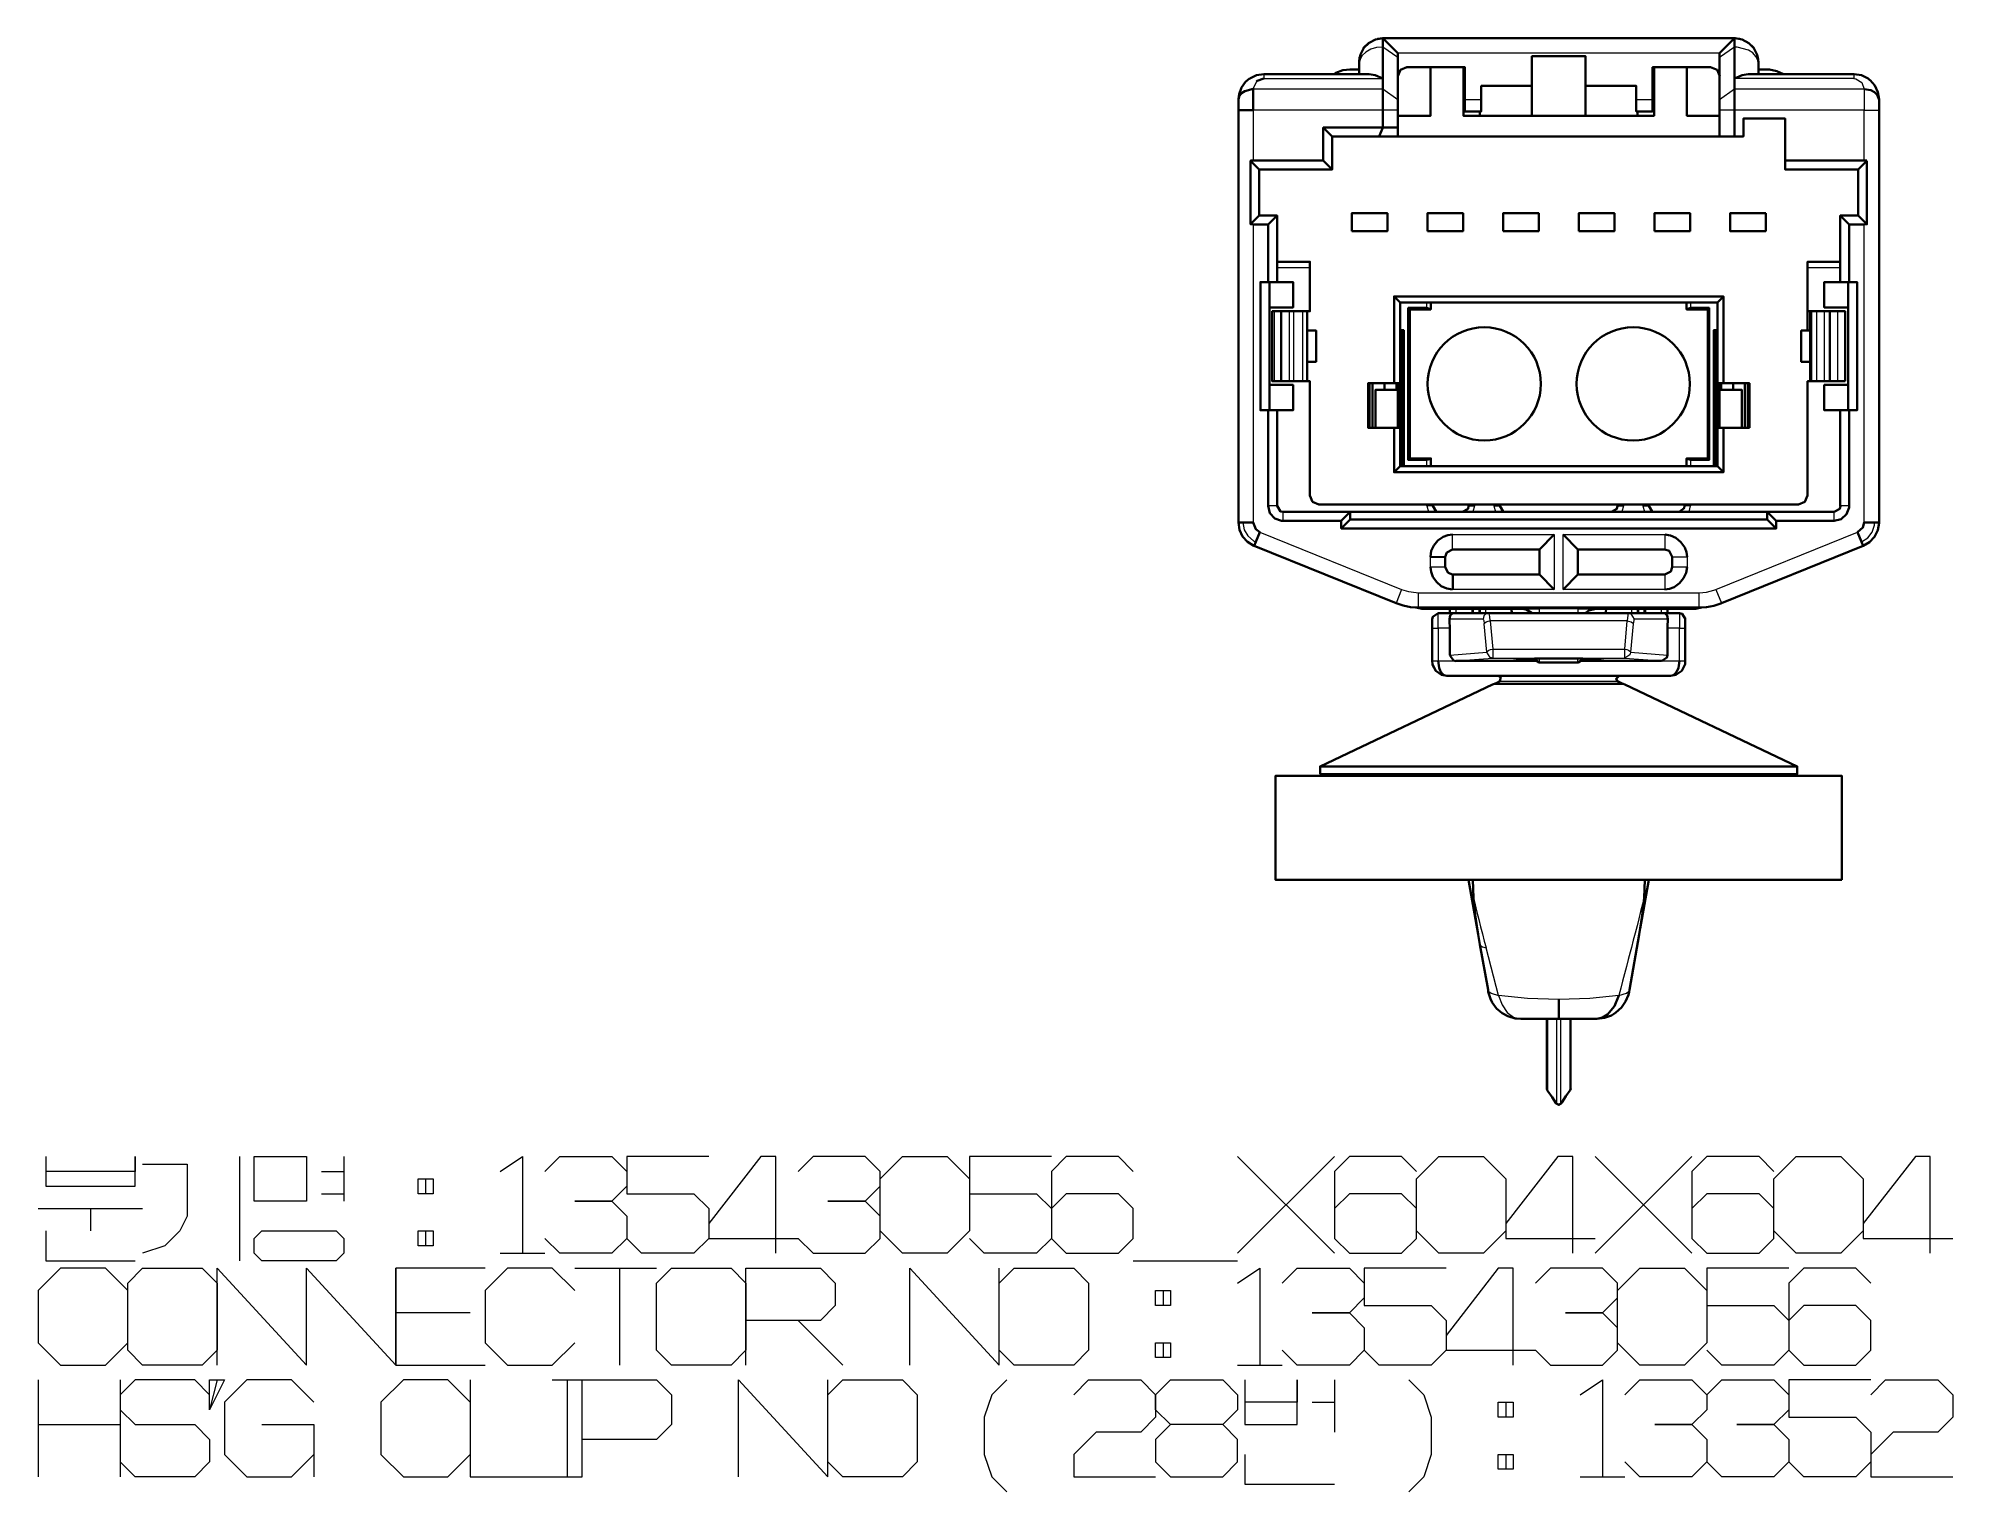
# Model space of a CAD drawing. Header units: millimetres. Extents: x 0 to 174, y 0 to 33.
# Drawn here: x 2.229 to 4.759, y 9.725 to 11.646 of the extents above; entities that cross this region are included whole.
import ezdxf

# ---------------------------------------------------------------- set-up
doc = ezdxf.new("R2010")
doc.units = ezdxf.units.MM
doc.layers.add('PDF2_형상', color=7, linetype='Continuous', true_color=0x405f80)

msp = doc.modelspace()

# ---------------------------------------------------------------- linework, layer by layer
at = {"layer": 'PDF2_형상', "color": 7, "lineweight": 35}
for points in [[(4.0258, 11.5279), (4.0061, 11.5279), (4.0061, 11.5508), (4.0061, 11.5786), (4.0061, 11.5926), (4.0061, 11.6343), (4.0061, 11.6458), (4.0258, 11.6261), (4.0258, 11.6204), (4.0258, 11.5647), (4.0258, 11.5508), (4.0258, 11.5279), (4.0258, 11.5161), (4.0012, 11.5161), (3.9392, 11.5161), (3.9392, 11.4726), (3.8428, 11.4726), (3.8313, 11.484), (3.8313, 11.4001), (3.8428, 11.4115), (3.8664, 11.4115), (3.8664, 11.3236), (3.8546, 11.3236)], [(4.5015, 11.6212), (4.5022, 11.6143), (4.5007, 11.6239), (4.4964, 11.6326), (4.4896, 11.6396), (4.481, 11.6442), (4.4714, 11.6458), (4.4707, 11.6458), (4.0061, 11.6458), (3.9965, 11.6443), (3.9879, 11.64), (3.9808, 11.6332), (3.9764, 11.6246), (3.9746, 11.615), (3.9746, 11.6143), (3.9754, 11.6215)], [(3.9876, 11.6399), (3.9807, 11.6331), (3.9806, 11.6328)], [(4.0061, 11.6458), (3.999, 11.645)], [(4.6282, 11.5983), (4.4889, 11.5983), (4.4808, 11.5971), (4.4707, 11.5926), (4.4707, 11.6343), (4.4707, 11.6458), (4.451, 11.6261), (4.451, 11.6204), (4.451, 11.5647), (4.451, 11.5508), (4.451, 11.5161), (4.0258, 11.5161)], [(4.4776, 11.6451), (4.4707, 11.6458)], [(4.4961, 11.6331), (4.4894, 11.6397)], [(3.9747, 11.5983), (3.9747, 11.6121), (3.9747, 11.6143)], [(4.3644, 11.6075), (4.3644, 11.5435), (4.2739, 11.5435), (4.2739, 11.6222), (4.2031, 11.6222), (4.2031, 11.5435)], [(4.5022, 11.6143), (4.5022, 11.6121), (4.5022, 11.5983)], [(3.8486, 11.5985), (3.839, 11.5969), (3.8303, 11.5929), (3.8299, 11.5926), (3.8247, 11.5883), (3.8192, 11.5807)], [(3.8486, 11.5926), (3.84, 11.5897), (3.839, 11.5888)], [(3.8486, 11.5983), (3.9879, 11.5983), (3.996, 11.5971), (4.0061, 11.5926)], [(3.9747, 11.6047), (3.9628, 11.6047), (3.9532, 11.6035), (3.944, 11.6), (3.9415, 11.5983)], [(4.0692, 11.6075), (4.0692, 11.5435), (4.0258, 11.5435)], [(4.0258, 11.5957), (4.0293, 11.604), (4.0376, 11.6075), (4.1144, 11.6075), (4.1144, 11.5651), (4.1144, 11.5493), (4.1361, 11.5493), (4.1361, 11.5651), (4.1361, 11.5828), (4.2031, 11.5828)], [(4.2739, 11.5435), (4.2031, 11.5435), (4.1125, 11.5435), (4.1125, 11.6075)], [(4.2739, 11.5828), (4.3408, 11.5828), (4.3408, 11.5651), (4.3408, 11.5493), (4.3625, 11.5493), (4.3625, 11.5651), (4.3625, 11.6075), (4.4392, 11.6075), (4.4476, 11.604), (4.4511, 11.5957)], [(4.451, 11.5435), (4.4078, 11.5435), (4.4078, 11.6075)], [(4.4707, 11.5926), (4.4707, 11.5786), (4.4707, 11.5508), (4.4707, 11.5161), (4.451, 11.5161)], [(4.5354, 11.5983), (4.5265, 11.6026), (4.5171, 11.6046), (4.514, 11.6047), (4.5022, 11.6047)], [(4.6497, 11.5906), (4.6471, 11.5926), (4.6383, 11.5969), (4.6286, 11.5985), (4.6282, 11.5985)], [(4.6617, 11.5649), (4.6603, 11.5746), (4.6561, 11.5833), (4.65, 11.5904)], [(3.8193, 11.581), (3.816, 11.5718), (3.8151, 11.5657)], [(3.8151, 11.0061), (3.8165, 10.9964), (3.8207, 10.9876), (3.8272, 10.9803), (3.8356, 10.9753), (3.8361, 10.975), (3.8383, 10.9804), (3.8435, 10.9933), (3.8381, 10.9974), (3.8349, 11.0061), (3.821, 11.0061), (3.8151, 11.0061), (3.8151, 11.5508), (3.8151, 11.5649), (3.8162, 11.569), (3.8192, 11.5731), (3.8235, 11.5761), (3.8349, 11.579)], [(3.8151, 11.5508), (3.8349, 11.5508), (3.8349, 11.5786)], [(3.8153, 11.5658), (3.8151, 11.565)], [(4.6419, 11.5786), (4.651, 11.5771), (4.6558, 11.5746), (4.6594, 11.5711), (4.6617, 11.5647), (4.6617, 11.5508), (4.6617, 11.0061), (4.6617, 11.0054), (4.6601, 10.9958), (4.6558, 10.9871), (4.6492, 10.9799), (4.6408, 10.975)], [(4.1144, 11.5553), (4.1125, 11.5553)], [(4.1344, 11.5435), (4.1344, 11.5493)], [(4.3424, 11.5493), (4.3424, 11.5435)], [(4.3625, 11.5553), (4.3644, 11.5553)], [(4.4707, 11.5161), (4.4825, 11.5161), (4.4825, 11.5397), (4.5376, 11.5397), (4.5376, 11.4844), (4.6419, 11.4844), (4.6456, 11.4842)], [(3.9274, 11.5279), (3.9274, 11.4844), (3.8349, 11.4844), (3.8313, 11.4842)], [(3.9392, 11.5161), (3.9274, 11.5279), (4.0061, 11.5279), (4.0012, 11.5161)], [(3.9392, 11.4726), (3.9274, 11.4844)], [(4.5376, 11.4844), (4.5376, 11.4726), (4.6342, 11.4726)], [(3.8428, 11.4115), (3.8428, 11.4726)], [(3.8313, 11.4), (3.8349, 11.3997), (3.8546, 11.3997), (3.8664, 11.4115)], [(4.6208, 11.2901), (4.5893, 11.2901), (4.5893, 11.3236), (4.6104, 11.3236), (4.6104, 11.4115), (4.6342, 11.4115)], [(4.6104, 11.4115), (4.6222, 11.3997)], [(3.8664, 11.1543), (3.8546, 11.1543), (3.8442, 11.1543), (3.8442, 11.3236), (3.8546, 11.3236), (3.8546, 11.3997)], [(4.6456, 11.4), (4.6419, 11.3997), (4.6222, 11.3997), (4.6222, 11.3236), (4.6326, 11.3236), (4.6326, 11.1543), (4.6222, 11.1543), (4.6222, 11.0278), (4.6222, 11.0257), (4.6189, 11.0168), (4.6118, 11.0104), (4.6026, 11.0081), (4.5258, 11.0081), (4.5258, 10.9982), (3.951, 10.9982), (3.951, 11.0081), (3.8743, 11.0081), (3.8722, 11.0081), (3.8633, 11.0114), (3.8568, 11.0185), (3.8546, 11.0278), (3.8546, 11.1543)], [(3.8664, 11.3506), (3.9097, 11.3506), (3.9097, 11.2851), (3.9061, 11.2851), (3.9003, 11.2851), (3.8885, 11.2851), (3.8825, 11.2851), (3.8717, 11.2851), (3.8625, 11.2851), (3.8599, 11.2851), (3.8599, 11.1926), (3.8625, 11.1926), (3.8717, 11.1926), (3.8825, 11.1926), (3.8885, 11.1926), (3.9003, 11.1926), (3.9061, 11.1926)], [(4.6104, 11.3506), (4.5672, 11.3506), (4.5672, 11.2596), (4.5589, 11.2596), (4.5589, 11.2183), (4.5707, 11.2183)], [(3.8561, 11.2901), (3.8875, 11.2901), (3.8875, 11.3236), (3.8664, 11.3236)], [(3.8561, 11.3236), (3.8561, 11.1543)], [(4.6222, 11.3236), (4.6104, 11.3236)], [(4.6208, 11.1543), (4.6208, 11.3236)], [(3.8717, 11.1926), (3.8717, 11.2851)], [(4.5965, 11.1926), (4.5893, 11.1926), (4.5792, 11.1926), (4.5724, 11.1926), (4.5707, 11.1926), (4.5672, 11.1926), (4.5672, 11.0415), (4.5637, 11.0332), (4.5554, 11.0297), (3.9215, 11.0297), (3.9132, 11.0331), (3.9097, 11.0415), (3.9097, 11.1926), (3.9061, 11.1926), (3.9061, 11.2851)], [(4.021, 11.3047), (4.0288, 11.2969)], [(4.4481, 11.1311), (4.4481, 11.0804), (4.0288, 11.0804), (4.0288, 11.1311), (4.0288, 11.1901), (4.0288, 11.2969), (4.4481, 11.2969), (4.4481, 11.1901)], [(4.0694, 11.2969), (4.0694, 11.2875), (4.0415, 11.2875), (4.0396, 11.2896)], [(4.0689, 11.0901), (4.0643, 11.0888), (4.0396, 11.0888), (4.0396, 11.2896), (4.0643, 11.2896), (4.0694, 11.2876)], [(4.0415, 11.2875), (4.0415, 11.0907)], [(4.4074, 11.2969), (4.4074, 11.2875), (4.4353, 11.2875), (4.4372, 11.2896)], [(4.4074, 11.2876), (4.4126, 11.2896), (4.4372, 11.2896), (4.4372, 11.0888), (4.4126, 11.0888), (4.4081, 11.0901)], [(4.4353, 11.0907), (4.4353, 11.2875)], [(4.456, 11.3047), (4.4481, 11.2969)], [(4.5707, 11.1926), (4.5707, 11.2851), (4.5672, 11.2851)], [(4.5965, 11.2851), (4.5893, 11.2851), (4.5792, 11.2851), (4.5724, 11.2851), (4.5707, 11.2851)], [(3.9061, 11.2183), (3.9179, 11.2183), (3.9179, 11.2596), (3.9061, 11.2596)], [(4.0288, 11.26), (4.0337, 11.26), (4.0337, 11.0804)], [(4.0288, 11.2581), (4.0317, 11.2581), (4.0337, 11.26)], [(4.0317, 11.2581), (4.0317, 11.0804)], [(4.4432, 11.0804), (4.4432, 11.26), (4.4481, 11.26)], [(4.4432, 11.26), (4.4451, 11.2581)], [(4.4481, 11.2581), (4.4451, 11.2581), (4.4451, 11.0804)], [(4.5707, 11.2596), (4.5672, 11.2596)], [(3.8561, 11.1878), (3.8875, 11.1878), (3.8875, 11.1543), (3.8664, 11.1543), (3.8664, 11.0278), (3.8708, 11.0207), (3.8743, 11.0199), (3.9628, 11.0199), (3.9628, 11.01), (3.951, 10.9982)], [(3.9885, 11.1311), (3.9885, 11.1901)], [(3.9924, 11.1311), (3.9924, 11.1901)], [(4.0258, 11.1812), (3.9963, 11.1812), (3.9963, 11.1311)], [(4.0082, 11.1812), (4.0082, 11.1901)], [(4.021, 11.1901), (4.0288, 11.1901)], [(4.0239, 11.1901), (4.0239, 11.1812)], [(4.0258, 11.1901), (4.0258, 11.1311)], [(4.456, 11.1311), (4.4481, 11.1311), (4.4481, 11.1901), (4.456, 11.1901)], [(4.451, 11.1311), (4.451, 11.1901)], [(4.4806, 11.1311), (4.4806, 11.1812), (4.451, 11.1812)], [(4.4531, 11.1812), (4.4531, 11.1901)], [(4.4688, 11.1812), (4.4688, 11.1901)], [(4.4844, 11.1311), (4.4844, 11.1901)], [(4.4885, 11.1311), (4.4885, 11.1901)], [(4.6104, 11.0278), (4.6104, 11.1543), (4.5893, 11.1543), (4.5893, 11.1878), (4.6208, 11.1878)], [(4.0288, 11.1311), (4.021, 11.1311)], [(4.6222, 11.1543), (4.6104, 11.1543)], [(4.021, 11.0725), (4.0288, 11.0804)], [(4.0696, 11.0804), (4.0696, 11.0907), (4.0415, 11.0907), (4.0396, 11.0888)], [(4.4074, 11.0804), (4.4074, 11.0907), (4.4353, 11.0907), (4.4372, 11.0888)], [(4.4481, 11.0804), (4.456, 11.0725)], [(4.0721, 11.0297), (4.0721, 11.0278), (4.0765, 11.0207), (4.079, 11.0199), (4.08, 11.0199), (4.3968, 11.0199), (4.3978, 11.0199), (4.3986, 11.02), (4.4106, 11.0199), (4.514, 11.0199), (4.5258, 11.0081)], [(4.1115, 11.0199), (4.1186, 11.0242), (4.1194, 11.0278), (4.1194, 11.0297)], [(4.1607, 11.0297), (4.1607, 11.0278)], [(4.3083, 11.0199), (4.3154, 11.0242), (4.3162, 11.0278), (4.3162, 11.0297)], [(4.3575, 11.0297), (4.3575, 11.0278), (4.3618, 11.0207), (4.3654, 11.0199)], [(4.3978, 11.0199), (4.4043, 11.0251), (4.4047, 11.0278), (4.4047, 11.0297)], [(3.951, 11.0081), (3.9628, 11.0199), (4.0664, 11.0199), (4.0783, 11.02)], [(4.514, 11.0101), (3.9628, 11.0101)], [(4.079, 11.0199), (4.0783, 11.02), (4.08, 11.0199)], [(4.1606, 11.0278), (4.165, 11.0207), (4.1685, 11.0199)], [(4.4226, 10.8936), (4.4218, 10.8936), (4.4239, 10.8936), (4.4338, 10.8942), (4.4433, 10.896), (4.4526, 10.899), (4.4535, 10.8993), (4.6407, 10.975), (4.6386, 10.9804), (4.6333, 10.9933), (4.6403, 10.9994), (4.6419, 11.0061), (4.6558, 11.0061), (4.6617, 11.0061)], [(4.6106, 11.0278), (4.6097, 11.0242), (4.6026, 11.0199), (4.514, 11.0199), (4.514, 11.01), (4.5258, 10.9982)], [(4.0689, 10.9606), (4.07, 10.9685), (4.0733, 10.9756), (4.0788, 10.9821), (4.0857, 10.9869), (4.0918, 10.9893), (4.0983, 10.9901)], [(4.2326, 10.9901), (4.2129, 10.9704)], [(4.2639, 10.9704), (4.2443, 10.9901)], [(4.3785, 10.9901), (4.3862, 10.9889), (4.3932, 10.9856), (4.3999, 10.98), (4.4049, 10.9729), (4.4072, 10.9669), (4.4081, 10.9606)], [(3.8361, 10.975), (4.0235, 10.8993), (4.0328, 10.8963), (4.0424, 10.8943), (4.0522, 10.8936), (4.0529, 10.8936), (4.0551, 10.8936), (4.4218, 10.8936)], [(4.0886, 10.9471), (4.0886, 10.9606), (4.0689, 10.9603)], [(4.0885, 10.9471), (4.0925, 10.9393), (4.0983, 10.9372), (4.1183, 10.9372), (4.2129, 10.9372), (4.2129, 10.9704), (4.0983, 10.9704), (4.0906, 10.9665), (4.0885, 10.9606)], [(4.0983, 10.9176), (4.0906, 10.9188), (4.0833, 10.9219), (4.0768, 10.9275), (4.0721, 10.9344), (4.0697, 10.9406), (4.0689, 10.9471)], [(4.0986, 10.9176), (4.0985, 10.9372)], [(4.2129, 10.9372), (4.2326, 10.9176)], [(4.2639, 10.9372), (4.2443, 10.9176)], [(4.4081, 10.9471), (4.4068, 10.9394), (4.4035, 10.9324), (4.3979, 10.9257), (4.3908, 10.9207), (4.3849, 10.9185), (4.3785, 10.9176)], [(4.0496, 10.8936), (4.0574, 10.8921), (4.1892, 10.8921), (4.1953, 10.8911), (4.2035, 10.886)], [(4.0574, 10.8928), (4.0542, 10.8936), (4.0551, 10.8936)], [(4.0996, 10.886), (4.079, 10.886), (4.0719, 10.8815), (4.0711, 10.8781), (4.0711, 10.8662), (4.0711, 10.8231), (4.0715, 10.819), (4.0756, 10.8104), (4.076, 10.8101), (4.0836, 10.8047)], [(4.3821, 10.8308), (4.3821, 10.8662), (4.3821, 10.8683), (4.3828, 10.8781), (4.3818, 10.8832), (4.3789, 10.8857), (4.3772, 10.886), (4.3307, 10.886), (4.1462, 10.886), (4.0996, 10.886), (4.0972, 10.8853), (4.0951, 10.8832), (4.0942, 10.8781), (4.0943, 10.8761), (4.0947, 10.8662), (4.0947, 10.8308), (4.0992, 10.8237), (4.1026, 10.8229)], [(4.0947, 10.886), (4.0947, 10.8921)], [(4.1243, 10.886), (4.1243, 10.8921)], [(4.1342, 10.886), (4.1342, 10.8921)], [(4.1757, 10.8921), (4.1763, 10.8875), (4.1765, 10.8864), (4.1768, 10.886)], [(4.2131, 10.8925), (4.2032, 10.8925), (4.1935, 10.8924), (4.1894, 10.8924)], [(4.2874, 10.8924), (4.2775, 10.8925), (4.2678, 10.8925), (4.2637, 10.8925)], [(4.2735, 10.886), (4.2783, 10.8897), (4.2876, 10.8921), (4.4196, 10.8921), (4.4272, 10.8936)], [(4.3, 10.886), (4.3001, 10.8861), (4.3003, 10.8864), (4.3007, 10.8875), (4.3013, 10.8921)], [(4.3428, 10.8921), (4.3428, 10.886)], [(4.3526, 10.8921), (4.3526, 10.886)], [(4.4058, 10.8781), (4.4014, 10.8851), (4.3979, 10.886), (4.3772, 10.886)], [(4.3821, 10.8921), (4.3821, 10.886)], [(4.401, 10.8101), (4.4053, 10.8186), (4.4054, 10.819), (4.4057, 10.8231), (4.4057, 10.8662), (4.4057, 10.8781)], [(4.3742, 10.8229), (4.3813, 10.8274), (4.3822, 10.8308)], [(3.9232, 10.6836), (4.1508, 10.7918), (4.1557, 10.7936), (4.1608, 10.7963), (4.1618, 10.8017), (4.1586, 10.8033)], [(4.0718, 10.8178), (4.076, 10.8101)], [(4.3979, 10.8231), (4.3965, 10.814), (4.3944, 10.8092), (4.3914, 10.8054), (4.3889, 10.8039), (4.3861, 10.8033), (4.3646, 10.8033), (4.1122, 10.8033), (4.0908, 10.8033), (4.0881, 10.8039), (4.0854, 10.8054), (4.0824, 10.8092), (4.0803, 10.814), (4.079, 10.8231)], [(4.1026, 10.8231), (4.1751, 10.8231), (4.1965, 10.826), (4.2064, 10.8262), (4.2163, 10.8262), (4.2607, 10.8262), (4.2704, 10.8262), (4.2803, 10.826), (4.3017, 10.8231), (4.3742, 10.8231)], [(4.1399, 10.8033), (4.1397, 10.8033)], [(4.1751, 10.8231), (4.2092, 10.8231), (4.2125, 10.8211), (4.2132, 10.8211), (4.2637, 10.8211), (4.2643, 10.8211), (4.2676, 10.8231), (4.3017, 10.8231)], [(4.2089, 10.8262), (4.2089, 10.8251), (4.2092, 10.8231)], [(4.2676, 10.8231), (4.2681, 10.8251)], [(4.2679, 10.8262), (4.2679, 10.8251)], [(4.5536, 10.6836), (4.326, 10.7918), (4.3213, 10.7936), (4.316, 10.7963), (4.3143, 10.7994), (4.3182, 10.8033)], [(4.3371, 10.8033), (4.3372, 10.8033)], [(4.3932, 10.8047), (4.401, 10.8101), (4.4053, 10.8186), (4.4054, 10.819)], [(4.1162, 10.6735), (4.1162, 10.6714)], [(4.1754, 10.6714), (4.1754, 10.6735)], [(4.3015, 10.6735), (4.3015, 10.6714)], [(4.3606, 10.6735), (4.3606, 10.6714)], [(4.1194, 10.5336), (4.1321, 10.4621), (4.1322, 10.4614), (4.1344, 10.4485), (4.145, 10.3886), (4.1454, 10.386), (4.1482, 10.3767), (4.1506, 10.3718), (4.1564, 10.364), (4.1638, 10.3576), (4.1712, 10.3536), (4.1807, 10.3508), (4.1882, 10.3501)], [(4.1322, 10.4614), (4.1279, 10.4875), (4.1257, 10.5101), (4.1249, 10.5336)], [(4.3447, 10.4614), (4.3487, 10.4865), (4.3513, 10.5101), (4.3521, 10.5336)], [(4.3575, 10.5336), (4.3462, 10.4697)], [(4.2888, 10.3501), (4.2892, 10.3501), (4.2989, 10.3514), (4.3081, 10.3547), (4.3107, 10.3561), (4.314, 10.3583), (4.3213, 10.3649), (4.3268, 10.3729), (4.3306, 10.3819), (4.3314, 10.386), (4.3319, 10.3886), (4.3447, 10.4614), (4.3449, 10.4621)], [(4.1454, 10.386), (4.1456, 10.3854)], [(4.3178, 10.3811), (4.3121, 10.3667), (4.3031, 10.3558), (4.2962, 10.3517), (4.2888, 10.3503), (4.2385, 10.3503), (4.1882, 10.3503)], [(4.2385, 10.3757), (4.2385, 10.3503)], [(4.1951, 10.3503), (4.1976, 10.3503)], [(4.2418, 10.2383), (4.2385, 10.2365), (4.2351, 10.2383), (4.2297, 10.2465), (4.2242, 10.2547), (4.2233, 10.2558), (4.2226, 10.2581), (4.2226, 10.3503)], [(4.2542, 10.3503), (4.2542, 10.2581)], [(4.2817, 10.3503), (4.2775, 10.3503)], [(4.2535, 10.2558), (4.2479, 10.2478), (4.2425, 10.2396), (4.2417, 10.2383)], [(4.2536, 10.2558), (4.2543, 10.2581)]]:
    msp.add_lwpolyline(points, dxfattribs=at)
at = {"layer": 'PDF2_형상', "color": 7, "lineweight": 13}
for points in [[(4.0258, 11.6204), (4.0061, 11.6343), (3.9978, 11.6335), (3.9901, 11.6313), (3.9837, 11.6276), (3.9789, 11.6232), (3.976, 11.6183), (3.9747, 11.6121)], [(4.451, 11.6261), (4.0258, 11.6261)], [(4.5022, 11.6121), (4.5014, 11.6171), (4.4989, 11.6219), (4.4949, 11.6264), (4.4892, 11.6301), (4.4742, 11.6342), (4.4707, 11.6343), (4.451, 11.6204)], [(3.839, 11.5888), (3.835, 11.5804), (3.8349, 11.5789)], [(3.8486, 11.5983), (3.8486, 11.5926), (4.0061, 11.5926)], [(4.6282, 11.5926), (4.6311, 11.5924), (4.6389, 11.5875), (4.6419, 11.5787), (4.4707, 11.5786), (4.451, 11.5647)], [(4.6282, 11.5983), (4.6282, 11.5926), (4.4707, 11.5926)], [(4.0258, 11.5647), (4.0061, 11.5786), (3.8349, 11.5786)], [(4.1144, 11.5651), (4.1361, 11.5651)], [(4.3408, 11.5651), (4.3625, 11.5651)], [(4.6419, 11.5787), (4.6419, 11.5508), (4.4707, 11.5508), (4.451, 11.5508)], [(4.0258, 11.5508), (4.0061, 11.5508), (3.8349, 11.5508), (3.8349, 11.4844)], [(4.6419, 11.4844), (4.6419, 11.5508), (4.6617, 11.5508)], [(3.8349, 11.3997), (3.8349, 11.0061)], [(4.6419, 11.0061), (4.6419, 11.3997)], [(3.9097, 11.3426), (3.8664, 11.3426)], [(4.6104, 11.3426), (4.5672, 11.3426)], [(3.8625, 11.2851), (3.8625, 11.1926)], [(3.8825, 11.1926), (3.8825, 11.2851)], [(3.8885, 11.1926), (3.8885, 11.2851)], [(3.9003, 11.1926), (3.9003, 11.2851)], [(4.0643, 11.2896), (4.0643, 11.2969)], [(4.4126, 11.2969), (4.4126, 11.2896)], [(4.5724, 11.2851), (4.5724, 11.1926)], [(4.5792, 11.2851), (4.5792, 11.1926)], [(4.5893, 11.2851), (4.5893, 11.1926)], [(4.6071, 11.1926), (4.6071, 11.2851)], [(4.0643, 11.0804), (4.0643, 11.0888)], [(4.4126, 11.0888), (4.4126, 11.0804)], [(4.0721, 11.0278), (4.0643, 11.0278), (4.0643, 11.0297)], [(4.1272, 11.0297), (4.1272, 11.0278), (4.1251, 11.0199)], [(4.1528, 11.0297), (4.1528, 11.0278), (4.1549, 11.0199)], [(4.3242, 11.0297), (4.3242, 11.0278), (4.3219, 11.0199)], [(4.3496, 11.0297), (4.3496, 11.0278), (4.3517, 11.0199)], [(4.4126, 11.0297), (4.4126, 11.0278)], [(3.821, 11.0061), (3.8228, 10.9965), (3.8276, 10.9882), (3.8351, 10.9819), (3.8383, 10.9804)], [(3.8664, 11.0278), (3.8546, 11.0278)], [(3.8743, 11.0081), (3.8743, 11.0199)], [(4.0643, 11.0278), (4.0664, 11.0199)], [(4.1194, 11.0278), (4.1272, 11.0278)], [(4.1528, 11.0278), (4.1607, 11.0278)], [(4.3162, 11.0278), (4.3242, 11.0278)], [(4.3496, 11.0278), (4.3575, 11.0278)], [(4.3968, 11.0199), (4.3986, 11.02)], [(4.4106, 11.0199), (4.4126, 11.0278), (4.4047, 11.0278)], [(4.6026, 11.0081), (4.6026, 11.0199)], [(4.6222, 11.0278), (4.6104, 11.0278)], [(4.6386, 10.9804), (4.6468, 10.9856), (4.6526, 10.9933), (4.6556, 11.0025), (4.6558, 11.0061)], [(3.8435, 10.9933), (4.0308, 10.9175), (4.0401, 10.9146), (4.0499, 10.9133), (4.0529, 10.9132), (4.4239, 10.9132), (4.4336, 10.914), (4.4432, 10.9165), (4.446, 10.9175), (4.6333, 10.9933)], [(4.0983, 10.9704), (4.0983, 10.9901), (4.2326, 10.9901), (4.2326, 10.9176), (4.1183, 10.9176), (4.0983, 10.9176)], [(4.3785, 10.9372), (4.3785, 10.9176), (4.3586, 10.9176), (4.2443, 10.9176), (4.2443, 10.9901), (4.3785, 10.9901), (4.3785, 10.9704)], [(4.0886, 10.9471), (4.0689, 10.9471), (4.0689, 10.9606)], [(4.3883, 10.9606), (4.4081, 10.9606), (4.4081, 10.9471), (4.3883, 10.9471)], [(4.0308, 10.9175), (4.0235, 10.8993)], [(4.0529, 10.9132), (4.0529, 10.8936)], [(4.4239, 10.8936), (4.4239, 10.9132)], [(4.446, 10.9175), (4.4535, 10.8993)], [(4.0574, 10.8928), (4.0574, 10.8921)], [(4.0711, 10.8662), (4.079, 10.8662), (4.079, 10.886)], [(4.1385, 10.8781), (4.0942, 10.8781)], [(4.1026, 10.8921), (4.1026, 10.886)], [(4.1253, 10.8921), (4.1253, 10.886)], [(4.1331, 10.886), (4.1331, 10.8921)], [(4.1419, 10.8921), (4.1419, 10.886)], [(4.3385, 10.8781), (4.334, 10.8851), (4.3307, 10.886), (4.3306, 10.886), (4.3304, 10.8858), (4.3303, 10.8856), (4.3299, 10.8836), (4.329, 10.8761), (4.1478, 10.8761), (4.1513, 10.8386), (4.3257, 10.8386), (4.329, 10.8761), (4.3343, 10.8749), (4.336, 10.8736), (4.3365, 10.8729), (4.3368, 10.8722), (4.3335, 10.8346), (4.3821, 10.8308)], [(4.1892, 10.8921), (4.1894, 10.8922), (4.1935, 10.8918), (4.1974, 10.8907), (4.2008, 10.8886), (4.2039, 10.886)], [(4.2131, 10.886), (4.2131, 10.8925), (4.2637, 10.8925), (4.2637, 10.886)], [(4.2729, 10.886), (4.2782, 10.89), (4.2874, 10.8922), (4.2876, 10.8921)], [(4.3349, 10.886), (4.3349, 10.8921)], [(4.3828, 10.8781), (4.3385, 10.8781), (4.3383, 10.8781), (4.3381, 10.8779), (4.3379, 10.8775), (4.3375, 10.8764), (4.3368, 10.8722)], [(4.3439, 10.8921), (4.3439, 10.886)], [(4.3515, 10.886), (4.3515, 10.8921)], [(4.3743, 10.886), (4.3743, 10.8921)], [(4.3979, 10.886), (4.3979, 10.8662), (4.4057, 10.8662)], [(4.4196, 10.8921), (4.4196, 10.8928), (4.4228, 10.8936)], [(4.0711, 10.8231), (4.079, 10.8231), (4.1026, 10.8231), (4.1513, 10.8268), (4.3257, 10.8268), (4.3257, 10.8386), (4.3285, 10.8382), (4.3308, 10.8372), (4.3326, 10.836), (4.3332, 10.8353), (4.3335, 10.8346), (4.3326, 10.8312), (4.3257, 10.8268), (4.3742, 10.8231), (4.3979, 10.8231), (4.3979, 10.8662), (4.3821, 10.8662)], [(4.0947, 10.8662), (4.079, 10.8662), (4.079, 10.8231)], [(4.0947, 10.8308), (4.1435, 10.8346), (4.14, 10.8722)], [(4.2092, 10.8231), (4.2092, 10.8262)], [(4.2132, 10.8211), (4.2132, 10.8262)], [(4.2637, 10.8211), (4.2637, 10.8262)], [(4.2676, 10.8231), (4.2676, 10.8262)], [(4.3979, 10.8231), (4.4057, 10.8231)], [(4.326, 10.7918), (4.3222, 10.7918), (4.1508, 10.7918)], [(4.1557, 10.7936), (4.3176, 10.7936), (4.3213, 10.7936)], [(4.1608, 10.7963), (4.316, 10.7963)], [(4.1321, 10.6735), (4.1321, 10.6714)], [(4.1847, 10.6714), (4.1847, 10.6735)], [(4.2921, 10.6735), (4.2921, 10.6714)], [(4.3449, 10.6735), (4.3449, 10.6714)], [(4.1257, 10.5101), (4.1281, 10.5006), (4.1304, 10.4911), (4.1328, 10.4815), (4.1353, 10.4719), (4.1376, 10.4625), (4.1401, 10.4529), (4.1424, 10.4443)], [(4.3513, 10.5101), (4.3492, 10.5015), (4.3467, 10.4921), (4.3443, 10.4825), (4.3419, 10.4729), (4.3394, 10.4635), (4.3369, 10.4539), (4.3344, 10.4444), (4.3329, 10.4382), (4.3304, 10.4287), (4.3279, 10.4192), (4.3254, 10.4096), (4.3229, 10.4001), (4.3204, 10.3906), (4.3179, 10.3811), (4.3282, 10.3842), (4.331, 10.3867), (4.3319, 10.3886)], [(4.1344, 10.4485), (4.135, 10.4474), (4.1356, 10.4467), (4.1376, 10.4454), (4.1425, 10.444)], [(4.3178, 10.3811), (4.2796, 10.3769), (4.2385, 10.3757), (4.1972, 10.3769), (4.159, 10.3811), (4.1425, 10.444), (4.1424, 10.4444)], [(4.145, 10.3886), (4.1454, 10.3872), (4.1462, 10.3861), (4.1492, 10.3839), (4.159, 10.3811), (4.1635, 10.3687), (4.1704, 10.3586), (4.1786, 10.3524), (4.1882, 10.3503)], [(4.2357, 10.3503), (4.2357, 10.2388), (4.2303, 10.2469), (4.2247, 10.255), (4.2239, 10.2561), (4.2239, 10.3503)], [(4.2531, 10.3503), (4.2531, 10.2561), (4.2475, 10.2481), (4.2419, 10.2399), (4.2412, 10.2388), (4.2412, 10.3503)], [(4.2226, 10.2581), (4.2228, 10.2575), (4.2231, 10.2571), (4.2233, 10.2565), (4.2239, 10.2561), (4.2233, 10.2558)], [(4.2535, 10.2558), (4.2531, 10.2561), (4.2535, 10.2565), (4.2539, 10.2571), (4.2542, 10.2575), (4.2542, 10.2581)], [(4.2351, 10.2383), (4.2357, 10.2388), (4.2369, 10.2382), (4.2385, 10.2379), (4.24, 10.2382), (4.2412, 10.2388), (4.2417, 10.2383)], [(2.2393, 10.1682), (2.2393, 10.1289), (2.3574, 10.1289), (2.3574, 10.1682), (2.3574, 10.1486), (2.2393, 10.1486)], [(2.3672, 10.1583), (2.4263, 10.1583), (2.4263, 10.119), (2.4263, 10.0894), (2.4165, 10.0699), (2.3968, 10.0501), (2.3672, 10.0403)], [(2.4953, 10.1682), (2.4953, 10.0304)], [(2.6035, 10.1486), (2.6331, 10.1486)], [(2.6331, 10.1682), (2.6331, 10.1092)], [(2.8397, 10.1486), (2.8692, 10.1682), (2.8692, 10.0403)], [(2.8988, 10.1486), (2.9185, 10.1682), (2.9874, 10.1682), (3.0071, 10.1486), (3.0071, 10.1289), (2.9874, 10.1092), (2.9382, 10.1092), (2.9874, 10.1092), (3.0071, 10.0894), (3.0071, 10.06), (2.9874, 10.0403), (2.9185, 10.0403), (2.8988, 10.06)], [(3.1153, 10.1682), (3.0071, 10.1682), (3.0071, 10.119), (3.0956, 10.119), (3.1153, 10.0993), (3.1153, 10.06), (3.0956, 10.0403), (3.0267, 10.0403), (3.0071, 10.06)], [(3.2039, 10.0403), (3.2039, 10.1682), (3.1842, 10.1682), (3.1153, 10.0796), (3.1153, 10.06), (3.2333, 10.06), (3.2531, 10.0403), (3.3219, 10.0403), (3.3417, 10.06), (3.3417, 10.0894), (3.3219, 10.1092), (3.2728, 10.1092), (3.3219, 10.1092), (3.3417, 10.1289), (3.3417, 10.1486), (3.3219, 10.1682), (3.2531, 10.1682), (3.2333, 10.1486)], [(3.5681, 10.1682), (3.4597, 10.1682), (3.4597, 10.119), (3.5483, 10.119), (3.5681, 10.0993), (3.5681, 10.06), (3.5483, 10.0403), (3.4794, 10.0403), (3.4597, 10.06)], [(3.6763, 10.1486), (3.6567, 10.1682), (3.5878, 10.1682), (3.5681, 10.1486), (3.5681, 10.06), (3.5878, 10.0403), (3.6567, 10.0403), (3.6763, 10.06), (3.6763, 10.0993), (3.6567, 10.119), (3.5878, 10.119), (3.5681, 10.0993)], [(3.8142, 10.1682), (3.9421, 10.0403)], [(3.9421, 10.1682), (3.8142, 10.0403)], [(4.0503, 10.1486), (4.0307, 10.1682), (3.9618, 10.1682), (3.9421, 10.1486), (3.9421, 10.06), (3.9618, 10.0403), (4.0307, 10.0403), (4.0503, 10.06), (4.0503, 10.0993), (4.0307, 10.119), (3.9618, 10.119), (3.9421, 10.0993)], [(4.2571, 10.0403), (4.2571, 10.1682), (4.2374, 10.1682), (4.1685, 10.0796), (4.1685, 10.06), (4.2865, 10.06)], [(4.2865, 10.1682), (4.4144, 10.0403)], [(4.4144, 10.1682), (4.2865, 10.0403)], [(4.5228, 10.1486), (4.5031, 10.1682), (4.4342, 10.1682), (4.4144, 10.1486), (4.4144, 10.06), (4.4342, 10.0403), (4.5031, 10.0403), (4.5228, 10.06), (4.5228, 10.0993), (4.5031, 10.119), (4.4342, 10.119), (4.4144, 10.0993)], [(4.7294, 10.0403), (4.7294, 10.1682), (4.7097, 10.1682), (4.6408, 10.0796), (4.6408, 10.06), (4.759, 10.06)], [(2.6035, 10.119), (2.6331, 10.119)], [(2.7412, 10.1387), (2.7412, 10.119)], [(2.2294, 10.0993), (2.3672, 10.0993)], [(2.2983, 10.0993), (2.2983, 10.0699)], [(2.2393, 10.0699), (2.2393, 10.0304), (2.3574, 10.0304)], [(2.7412, 10.0699), (2.7412, 10.0501)], [(2.3476, 9.9911), (2.3181, 10.0206), (2.259, 10.0206), (2.2294, 9.9911), (2.2294, 9.9222), (2.259, 9.8926), (2.3181, 9.8926), (2.3476, 9.9222)], [(2.4657, 9.8926), (2.4657, 10.0206), (2.5837, 9.8926), (2.5837, 10.0206)], [(2.5837, 9.8926), (2.5837, 10.0206), (2.7019, 9.8926), (2.7019, 10.0206)], [(2.82, 10.0206), (2.7019, 10.0206), (2.7019, 9.8926), (2.82, 9.8926)], [(2.9382, 9.9911), (2.9086, 10.0206), (2.8496, 10.0206), (2.82, 9.9911), (2.82, 9.9222), (2.8496, 9.8926), (2.9086, 9.8926), (2.9382, 9.9222)], [(2.8397, 10.0403), (2.8988, 10.0403)], [(2.9382, 10.0206), (3.0464, 10.0206)], [(2.9972, 10.0206), (2.9972, 9.8926)], [(3.1644, 9.8926), (3.1644, 10.0206), (3.2629, 10.0206), (3.2826, 10.001), (3.2826, 9.9714), (3.2629, 9.9517), (3.1644, 9.9517)], [(3.381, 9.8926), (3.381, 10.0206), (3.4992, 9.8926), (3.4992, 10.0206)], [(3.6763, 10.0304), (3.8142, 10.0304)], [(3.8142, 10.001), (3.8436, 10.0206), (3.8436, 9.8926)], [(3.8732, 10.001), (3.8929, 10.0206), (3.9618, 10.0206), (3.9814, 10.001), (3.9814, 9.9813), (3.9618, 9.9615), (3.9125, 9.9615), (3.9618, 9.9615), (3.9814, 9.9418), (3.9814, 9.9124), (3.9618, 9.8926), (3.8929, 9.8926), (3.8732, 9.9124)], [(4.0897, 10.0206), (3.9814, 10.0206), (3.9814, 9.9714), (4.07, 9.9714), (4.0897, 9.9517), (4.0897, 9.9124), (4.07, 9.8926), (4.0011, 9.8926), (3.9814, 9.9124)], [(4.1783, 9.8926), (4.1783, 10.0206), (4.1586, 10.0206), (4.0897, 9.9319), (4.0897, 9.9124), (4.2078, 9.9124), (4.2275, 9.8926), (4.2964, 9.8926), (4.3161, 9.9124), (4.3161, 9.9418), (4.2964, 9.9615), (4.2472, 9.9615), (4.2964, 9.9615), (4.3161, 9.9813), (4.3161, 10.001), (4.2964, 10.0206), (4.2275, 10.0206), (4.2078, 10.001)], [(4.5425, 10.0206), (4.4342, 10.0206), (4.4342, 9.9714), (4.5228, 9.9714), (4.5425, 9.9517), (4.5425, 9.9124), (4.5228, 9.8926), (4.4539, 9.8926), (4.4342, 9.9124)], [(4.6507, 10.001), (4.631, 10.0206), (4.5621, 10.0206), (4.5425, 10.001), (4.5425, 9.9124), (4.5621, 9.8926), (4.631, 9.8926), (4.6507, 9.9124), (4.6507, 9.9517), (4.631, 9.9714), (4.5621, 9.9714), (4.5425, 9.9517)], [(3.7157, 9.9911), (3.7157, 9.9714)], [(2.8003, 9.9615), (2.7019, 9.9615)], [(3.2333, 9.9517), (3.2925, 9.8926)], [(3.7157, 9.9222), (3.7157, 9.9025)], [(3.8142, 9.8926), (3.8732, 9.8926)], [(2.2294, 9.8729), (2.2294, 9.745)], [(2.3378, 9.8729), (2.3378, 9.745)], [(2.4558, 9.8533), (2.4361, 9.8729), (2.3574, 9.8729), (2.3378, 9.8533), (2.3378, 9.8336), (2.3574, 9.8139), (2.4361, 9.8139), (2.4558, 9.7942), (2.4558, 9.7647), (2.4361, 9.745), (2.3574, 9.745), (2.3378, 9.7647)], [(2.4657, 9.8729), (2.4558, 9.8336)], [(2.5936, 9.8435), (2.5642, 9.8729), (2.505, 9.8729), (2.4756, 9.8435), (2.4756, 9.7746), (2.505, 9.745), (2.5642, 9.745), (2.5936, 9.7746)], [(2.8003, 9.8435), (2.7708, 9.8729), (2.7118, 9.8729), (2.6822, 9.8435), (2.6822, 9.7746), (2.7118, 9.745), (2.7708, 9.745), (2.8003, 9.7746)], [(2.8003, 9.8729), (2.8003, 9.745), (2.9086, 9.745), (2.9479, 9.745), (2.9479, 9.8729), (3.0464, 9.8729), (3.0661, 9.8533), (3.0661, 9.8139), (3.0464, 9.7942), (2.9479, 9.7942)], [(2.9086, 9.8729), (2.9479, 9.8729)], [(2.9283, 9.8729), (2.9283, 9.745)], [(3.1547, 9.745), (3.1547, 9.8729), (3.2728, 9.745), (3.2728, 9.8729)], [(3.509, 9.8729), (3.4893, 9.8533), (3.4794, 9.8237), (3.4794, 9.7746), (3.4893, 9.745), (3.509, 9.7253)], [(3.5976, 9.8533), (3.6172, 9.8729), (3.6861, 9.8729), (3.7058, 9.8533), (3.7058, 9.8237), (3.6861, 9.804), (3.6271, 9.804), (3.5976, 9.7746), (3.5976, 9.745), (3.7058, 9.745)], [(3.8239, 9.8729), (3.8239, 9.8139), (3.8929, 9.8139), (3.8929, 9.8729), (3.8929, 9.8435), (3.8239, 9.8435)], [(3.9421, 9.8729), (3.9421, 9.804)], [(4.0406, 9.8729), (4.0601, 9.8533), (4.07, 9.8237), (4.07, 9.7746), (4.0601, 9.745), (4.0406, 9.7253)], [(4.2668, 9.8533), (4.2964, 9.8729), (4.2964, 9.745)], [(4.326, 9.8533), (4.3456, 9.8729), (4.4144, 9.8729), (4.4342, 9.8533), (4.4342, 9.8336), (4.4144, 9.8139), (4.3653, 9.8139), (4.4144, 9.8139), (4.4342, 9.7942), (4.4342, 9.7647), (4.4144, 9.745), (4.3456, 9.745), (4.326, 9.7647)], [(4.4342, 9.8533), (4.4539, 9.8729), (4.5228, 9.8729), (4.5425, 9.8533), (4.5425, 9.8336), (4.5228, 9.8139), (4.4736, 9.8139), (4.5228, 9.8139), (4.5425, 9.7942), (4.5425, 9.7647), (4.5228, 9.745), (4.4539, 9.745), (4.4342, 9.7647)], [(4.6507, 9.8729), (4.5425, 9.8729), (4.5425, 9.8237), (4.631, 9.8237), (4.6507, 9.804), (4.6507, 9.7647), (4.631, 9.745), (4.5621, 9.745), (4.5425, 9.7647)], [(4.6507, 9.8533), (4.6704, 9.8729), (4.7393, 9.8729), (4.759, 9.8533), (4.759, 9.8237), (4.7393, 9.804), (4.6803, 9.804), (4.6507, 9.7746), (4.6507, 9.745), (4.759, 9.745)], [(3.9125, 9.8435), (3.9421, 9.8435)], [(4.1685, 9.8435), (4.1685, 9.8237)], [(2.2294, 9.8139), (2.3378, 9.8139)], [(2.5247, 9.8139), (2.5936, 9.8139), (2.5936, 9.745)], [(3.7256, 9.8139), (3.7058, 9.7942), (3.7058, 9.7647), (3.7256, 9.745), (3.7944, 9.745), (3.8142, 9.7647), (3.8142, 9.7942), (3.7944, 9.8139)], [(3.8239, 9.7746), (3.8239, 9.7351), (3.9421, 9.7351)], [(4.1685, 9.7746), (4.1685, 9.7549)], [(4.2668, 9.745), (4.326, 9.745)]]:
    msp.add_lwpolyline(points, dxfattribs=at)
at = {"layer": 'PDF2_형상', "color": 7, "lineweight": 35}
for points in [[(4.6456, 11.484), (4.6456, 11.4001), (4.6342, 11.4115), (4.6342, 11.4726)], [(3.9649, 11.3911), (3.9649, 11.4147), (4.0121, 11.4147), (4.0121, 11.3911)], [(4.0649, 11.3911), (4.0649, 11.4147), (4.1121, 11.4147), (4.1121, 11.3911)], [(4.1649, 11.3911), (4.1649, 11.4147), (4.2121, 11.4147), (4.2121, 11.3911)], [(4.2649, 11.3911), (4.2649, 11.4147), (4.3121, 11.4147), (4.3121, 11.3911)], [(4.3649, 11.3911), (4.3649, 11.4147), (4.4121, 11.4147), (4.4121, 11.3911)], [(4.5121, 11.4147), (4.5121, 11.3911), (4.4649, 11.3911), (4.4649, 11.4147)], [(4.4904, 11.1311), (4.4904, 11.1901), (4.456, 11.1901), (4.456, 11.3047), (4.021, 11.3047), (4.021, 11.1901), (3.9865, 11.1901), (3.9865, 11.1311), (4.021, 11.1311), (4.021, 11.0725), (4.456, 11.0725), (4.456, 11.1311)], [(4.6169, 11.1926), (4.6169, 11.2851), (4.6071, 11.2851), (4.5965, 11.2851), (4.5965, 11.1926), (4.6071, 11.1926)], [(4.3883, 10.9471), (4.3883, 10.9606), (4.3844, 10.9685), (4.3785, 10.9704), (4.2639, 10.9704), (4.2639, 10.9372), (4.3586, 10.9372), (4.3785, 10.9372), (4.3864, 10.9413)], [(4.0908, 10.8033), (4.0836, 10.8046)], [(4.3932, 10.8046), (4.3861, 10.8033)], [(3.9232, 10.6735), (4.5536, 10.6735), (4.5536, 10.6836), (3.9232, 10.6836)], [(4.6125, 10.5336), (3.8644, 10.5336), (3.8644, 10.6714), (4.6125, 10.6714)]]:
    msp.add_lwpolyline(points, close=True, dxfattribs=at)
at = {"layer": 'PDF2_형상', "color": 7, "lineweight": 13}
for points in [[(4.1478, 10.8761), (4.1474, 10.8818), (4.1467, 10.8854), (4.1464, 10.8858), (4.1464, 10.886), (4.1462, 10.886), (4.1447, 10.8858), (4.1432, 10.8854), (4.1418, 10.8847), (4.1397, 10.8825), (4.1385, 10.8781), (4.1386, 10.8781), (4.1387, 10.8779), (4.139, 10.8775), (4.1394, 10.8763), (4.14, 10.8722), (4.1408, 10.8736), (4.1426, 10.8749), (4.145, 10.8757)], [(4.1513, 10.8268), (4.1478, 10.8275), (4.1435, 10.8346), (4.1443, 10.836), (4.1461, 10.8372), (4.1485, 10.8382), (4.1513, 10.8386)], [(2.5149, 10.1682), (2.5837, 10.1682), (2.5837, 10.1092), (2.5149, 10.1092)], [(3.3712, 10.1682), (3.4303, 10.1682), (3.4597, 10.1387), (3.4597, 10.0699), (3.4303, 10.0403), (3.3712, 10.0403), (3.3417, 10.0699), (3.3417, 10.1387)], [(4.0799, 10.1682), (4.1389, 10.1682), (4.1685, 10.1387), (4.1685, 10.0699), (4.1389, 10.0403), (4.0799, 10.0403), (4.0503, 10.0699), (4.0503, 10.1387)], [(4.5524, 10.1682), (4.6114, 10.1682), (4.6408, 10.1387), (4.6408, 10.0699), (4.6114, 10.0403), (4.5524, 10.0403), (4.5228, 10.0699), (4.5228, 10.1387)], [(2.7314, 10.1387), (2.7511, 10.1387), (2.7511, 10.119), (2.7314, 10.119)], [(2.5247, 10.0699), (2.6232, 10.0699), (2.6331, 10.06), (2.6331, 10.0403), (2.6232, 10.0304), (2.5247, 10.0304), (2.5149, 10.0403), (2.5149, 10.06)], [(2.7314, 10.0699), (2.7511, 10.0699), (2.7511, 10.0501), (2.7314, 10.0501)], [(2.3672, 10.0206), (2.446, 10.0206), (2.4657, 10.001), (2.4657, 9.9124), (2.446, 9.8926), (2.3672, 9.8926), (2.3476, 9.9124), (2.3476, 10.001)], [(3.0661, 10.0206), (3.1449, 10.0206), (3.1644, 10.001), (3.1644, 9.9124), (3.1449, 9.8926), (3.0661, 9.8926), (3.0464, 9.9124), (3.0464, 10.001)], [(3.5189, 10.0206), (3.5976, 10.0206), (3.6172, 10.001), (3.6172, 9.9124), (3.5976, 9.8926), (3.5189, 9.8926), (3.4992, 9.9124), (3.4992, 10.001)], [(4.3456, 10.0206), (4.4047, 10.0206), (4.4342, 9.9911), (4.4342, 9.9222), (4.4047, 9.8926), (4.3456, 9.8926), (4.3161, 9.9222), (4.3161, 9.9911)], [(3.7058, 9.9911), (3.7256, 9.9911), (3.7256, 9.9714), (3.7058, 9.9714)], [(3.7058, 9.9222), (3.7256, 9.9222), (3.7256, 9.9025), (3.7058, 9.9025)], [(2.4558, 9.8729), (2.4756, 9.8729), (2.4558, 9.8336)], [(3.2925, 9.8729), (3.3712, 9.8729), (3.3908, 9.8533), (3.3908, 9.7647), (3.3712, 9.745), (3.2925, 9.745), (3.2728, 9.7647), (3.2728, 9.8533)], [(3.7256, 9.8729), (3.7944, 9.8729), (3.8142, 9.8533), (3.8142, 9.8336), (3.7944, 9.8139), (3.7256, 9.8139), (3.7058, 9.8336), (3.7058, 9.8533)], [(4.1586, 9.8435), (4.1783, 9.8435), (4.1783, 9.8237), (4.1586, 9.8237)], [(4.1586, 9.7746), (4.1783, 9.7746), (4.1783, 9.7549), (4.1586, 9.7549)]]:
    msp.add_lwpolyline(points, close=True, dxfattribs=at)
at = {"layer": 'PDF2_형상', "color": 7, "lineweight": 35}
for centre in [(4.14, 11.1891), (4.3369, 11.1891)]:
    msp.add_circle(centre, 0.0748, dxfattribs=at)

doc.saveas('drawing.dxf')
